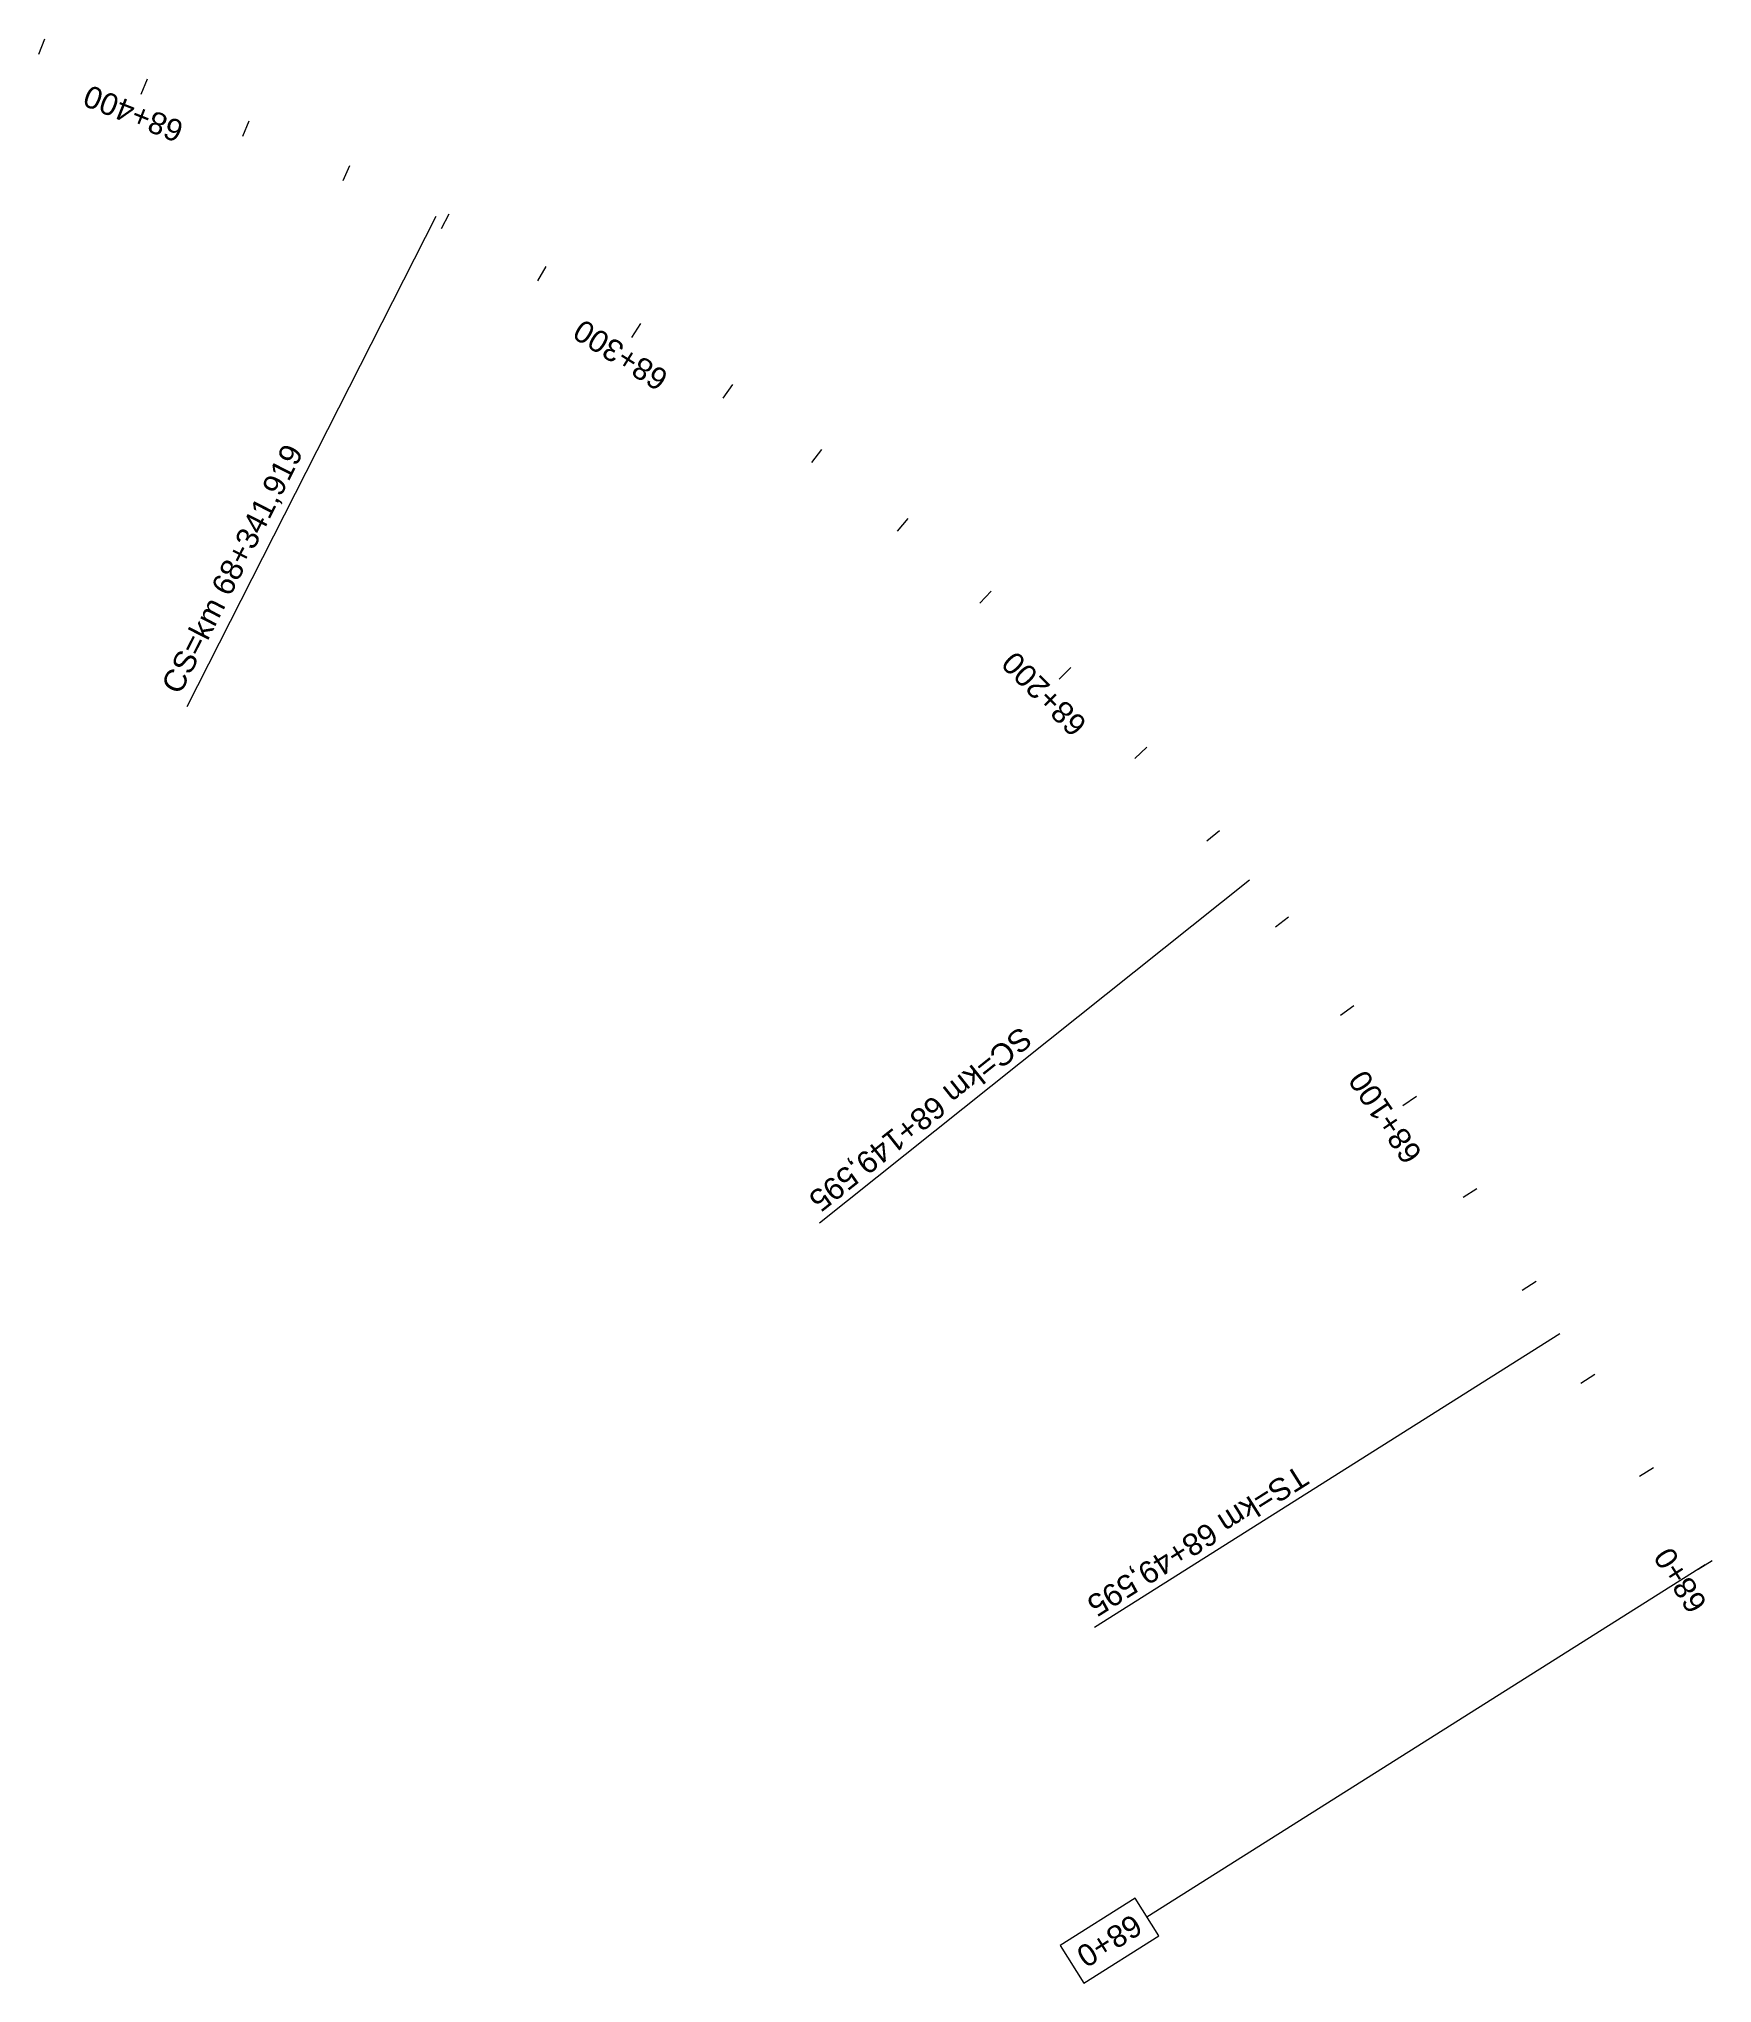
# Model space of a CAD drawing. Header units: metres. Extents: x 286368 to 330619, y 7396693 to 7466163.
# Drawn here: x 304243.8 to 304548.1, y 7439569.9 to 7439923.3 of the extents above; entities that cross this region are included whole.
import ezdxf

# ---------------------------------------------------------------- set-up
doc = ezdxf.new("R2010")
doc.units = ezdxf.units.M
doc.header["$MEASUREMENT"] = 0
for name, color, linetype, lineweight in [('U-HZ-ESTACAS', 3, 'Continuous', 30), ('U-HZ-KM', 1, 'Continuous', 20), ('U-HZ-NOTAVEIS', 2, 'Continuous', 30)]:
    doc.layers.add(name, color=color, linetype=linetype, lineweight=lineweight)
doc.layers.add('U-HZ-TRAÇO', color=3, linetype='TIC_LINE')
doc.styles.add('ARIAL', font='arial.ttf')
doc.styles.get("Standard").update_dxf_attribs({"font": 'arial.ttf'})
doc.linetypes.add('TIC_LINE', pattern='A,3.5,-0.25,["TIC",Standard,S=0.175,R=0,X=-0.05,Y=-0.1],-0.5', length=4.25)

msp = doc.modelspace()

# ---------------------------------------------------------------- texts
at = {"layer": 'U-HZ-ESTACAS', "style": 'ARIAL'}
for s, rotation, p in [('68+400', 158.258, (304270.43, 7439908.09)), ('68+300', 147.7143, (304358.57, 7439862.51)), ('68+200', 134.9819, (304434.63, 7439799.02)), ('68+100', 123.8562, (304495.49, 7439720.66)), ('68+0', 122.2394, (304547.3, 7439638.9))]:
    msp.add_text(s, height=4, rotation=rotation, dxfattribs=at).set_placement(p)
at = {"layer": 'U-HZ-KM', "style": 'ARIAL'}
msp.add_text('68+0', height=4, rotation=212.2394, dxfattribs=at).set_placement((304442.72, 7439582.68))
at = {"layer": 'U-HZ-NOTAVEIS', "linetype": 'TIC_LINE', "lineweight": 20, "char_height": 4, "style": 'ARIAL'}
for s, insert, attachment_point, rotation in [('{\\C256;CS=km 68+341,919}', (304270.12, 7439803.61), 7, 63.0516), ('{\\C256;SC=km 68+149,595}', (304385.93, 7439709.88), 3, 218.5642), ('{\\C256;TS=km 68+49,595}', (304436.14, 7439636.33), 3, 212.2394)]:
    msp.add_mtext(s, dxfattribs=dict(at, insert=insert, attachment_point=attachment_point, rotation=rotation))

# ---------------------------------------------------------------- blocks, each defined once
blk = doc.blocks.new('AeccTick (TIC)')
at = {"layer": 'U-HZ-TRAÇO', "lineweight": -2}
blk.add_line((0, 0.75), (0, -0.75), dxfattribs=at)

# ---------------------------------------------------------------- linework, layer by layer
at = {"layer": 'U-HZ-KM', "linetype": 'Continuous', "lineweight": 0}
for p, q in [((304546.78, 7439645.98), (304445.28, 7439581.96)), ((304443.13, 7439585.38), (304429.5, 7439576.79)), ((304447.44, 7439578.54), (304443.13, 7439585.38)), ((304429.5, 7439576.79), (304433.81, 7439569.95)), ((304433.81, 7439569.95), (304447.44, 7439578.54))]:
    msp.add_line(p, q, dxfattribs=at)
at = {"layer": 'U-HZ-NOTAVEIS', "color": 1, "linetype": 'Continuous', "lineweight": 0}
for p, q in [((304316, 7439891.05), (304270.68, 7439801.91)), ((304463.92, 7439770.44), (304385.73, 7439708.1)), ((304520.33, 7439687.93), (304435.74, 7439634.58))]:
    msp.add_line(p, q, dxfattribs=at)

# ---------------------------------------------------------------- block references
at = {"layer": 'U-HZ-TRAÇO', "linetype": 'TIC_LINE', "lineweight": 20}
for p, xscale, yscale, zscale, rotation in [((304244.32, 7439921.92), 2, 2, 2, 159.0705545971007), ((304281.45, 7439907.05), 2, 2, 2, 156.9379951952186), ((304299.73, 7439898.94), 2, 2, 2, 155.1168343133491), ((304317.71, 7439890.17), 2, 2, 2, 152.8072886131249), ((304335.29, 7439880.64), 2, 2, 2, 150.2608095236615), ((304369.09, 7439859.28), 2, 2, 2, 145.1678513447243), ((304385.25, 7439847.5), 2, 2, 2, 142.6213722552409), ((304400.87, 7439835.01), 2, 2, 2, 140.074893165773), ((304415.91, 7439821.84), 2, 2, 2, 137.5284140763491), ((304444.18, 7439793.55), 2, 2, 2, 132.4354558973625), ((304457.34, 7439778.5), 1.999999999999999, 1.999999999999999, 1.999999999999999, 129.8889768079102), ((304469.83, 7439762.87), 2, 2, 2, 127.419819591804), ((304481.69, 7439746.77), 2, 2, 2, 125.3899393511001), ((304504.02, 7439713.59), 2, 2, 2, 122.8279099587361), ((304514.77, 7439696.72), 2, 2, 2, 122.3083438544255), ((304525.44, 7439679.81), 2, 2, 2, 122.2394260365186), ((304536.11, 7439662.89), 2, 2, 2, 122.2394260365186)]:
    msp.add_blockref('AeccTick (TIC)', p, dxfattribs=dict(at, xscale=xscale, yscale=yscale, zscale=zscale, rotation=rotation))
at = {"layer": 'U-HZ-TRAÇO', "linetype": 'Continuous', "lineweight": 20}
for p, xscale, yscale, zscale, rotation in [((304262.96, 7439914.66), 1.999999999999999, 1.999999999999999, 1.999999999999999, 158.2579688360027), ((304352.43, 7439870.34), 2, 2, 2, 147.7143304341844), ((304430.36, 7439808.01), 2, 2, 2, 134.9819349868744), ((304493.04, 7439730.3), 1.999999999999999, 1.999999999999999, 1.999999999999999, 123.8561511957956), ((304546.78, 7439645.98), 2, 2, 2, 122.2394260365186)]:
    msp.add_blockref('AeccTick (TIC)', p, dxfattribs=dict(at, xscale=xscale, yscale=yscale, zscale=zscale, rotation=rotation))

msp.set_redraw_order([(e.dxf.handle, doc.entitydb.next_handle()) for e in msp.query("TEXT MTEXT ATTDEF DIMENSION ARC_DIMENSION")])  # texts and dimensions are drawn at this point

doc.saveas('drawing.dxf')
